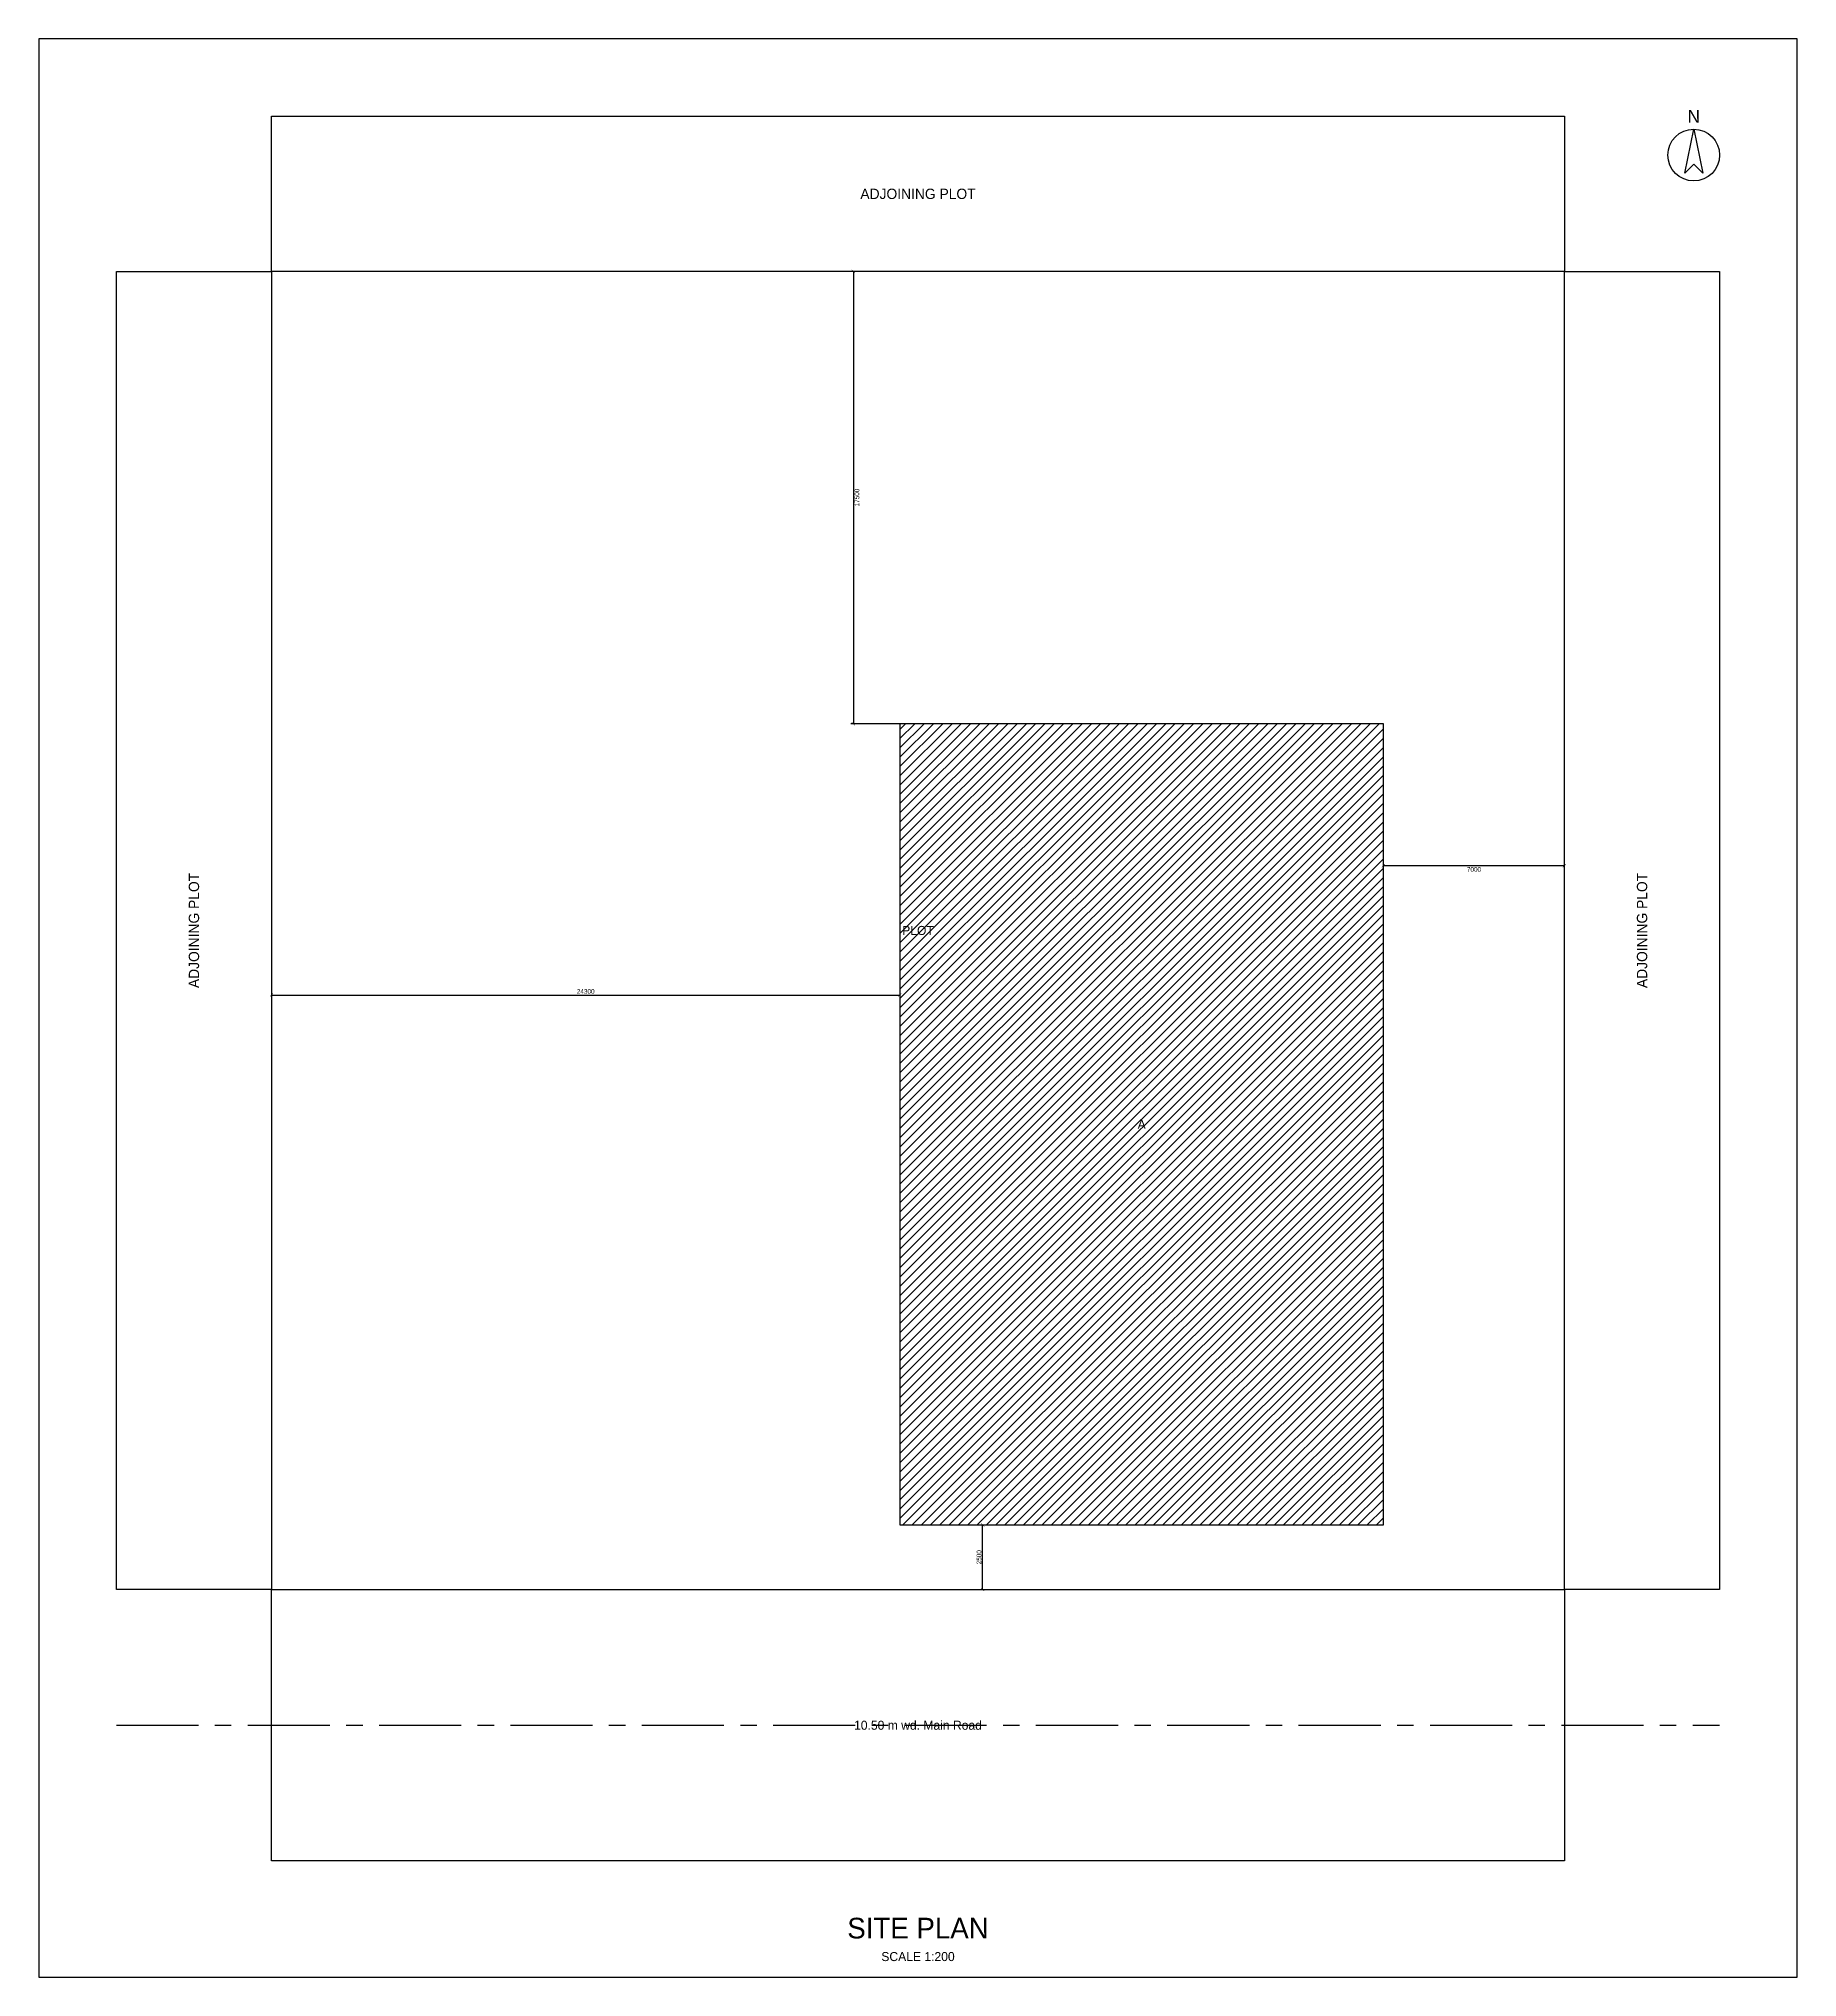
# Model space of a CAD drawing. Header units: metres. Extents: x -9 to 190, y -15 to 60.
# Drawn here: x -9 to 59, y -15 to 60 of the extents above; entities that cross this region are included whole.
import ezdxf
from ezdxf.enums import TextEntityAlignment as Align

# ---------------------------------------------------------------- set-up
doc = ezdxf.new("R2010")
doc.units = ezdxf.units.M
doc.linetypes.add('CENTER', pattern=[5.08, 3.175, -0.635, 0.635, -0.635])
for name, color, linetype in [('ANNO', 7, 'Continuous'), ('CENTRELINE', 1, 'CENTER'), ('DIMENSION', 3, 'Continuous'), ('HATCH', 8, 'Continuous'), ('TITLE', 7, 'Continuous')]:
    doc.layers.add(name, color=color, linetype=linetype)
doc.styles.add('OpenSansCondensed-Light', font='OpenSansCondensed-Light.ttf')
doc.dimstyles.new('EZDXF', dxfattribs={"dimtxt": 0.18, "dimasz": 0.12, "dimexe": 0.1, "dimexo": 0.1, "dimgap": 0.05, "dimtad": 1, "dimdec": 0, "dimlfac": 1000, "dimzin": 12, "dimdsep": 46, "dimtxsty": 'OpenSansCondensed-Light', "dimblk": 'ARCHTICK', "dimcen": 2.5, "dimazin": 3, "dimtfac": 0.5, "dimtmove": 2, "dimatfit": 3})

msp = doc.modelspace()

# ---------------------------------------------------------------- texts
at = {"layer": '_Main Plot'}
msp.add_text('PLOT', height=0.35, dxfattribs=at).set_placement((25, 25.5), align=Align.MIDDLE_CENTER)
at = {"layer": '_Main Road'}
msp.add_text('10.50 m wd. Main Road', height=0.35, dxfattribs=at).set_placement((25, -5.25), align=Align.MIDDLE_CENTER)
at = {"layer": '_PropWork'}
msp.add_text('A', height=0.35, dxfattribs=at).set_placement((33.65, 18), align=Align.MIDDLE_CENTER)
at = {"layer": '_Site Plan'}
msp.add_text('SITE PLAN', height=0.8, dxfattribs=at).set_placement((25, -13.1), align=Align.MIDDLE_CENTER)
at = {"layer": 'ANNO'}
msp.add_text('ADJOINING PLOT', height=0.4, dxfattribs=at).set_placement((25, 54), align=Align.MIDDLE_CENTER)
for p in [(-3, 25.5), (53, 25.5)]:
    msp.add_text('ADJOINING PLOT', height=0.4, rotation=90, dxfattribs=at).set_placement(p, align=Align.MIDDLE_CENTER)
at = {"layer": 'TITLE'}
msp.add_text('SCALE 1:200', height=0.35, dxfattribs=at).set_placement((25, -14.2), align=Align.MIDDLE_CENTER)

# ---------------------------------------------------------------- blocks, each defined once
blk = doc.blocks.new('_ARCHTICK')
at = {"color": 0, "linetype": 'BYBLOCK', "const_width": 0.15}
blk.add_lwpolyline([(-0.5, -0.5), (0.5, 0.5)], dxfattribs=at)
blk = doc.blocks.new('NORTH')
blk.add_lwpolyline([(0, 1), (0.35, -0.7), (0, -0.35), (-0.35, -0.7)], close=True)
blk.add_circle((0, 0), 1)
blk.add_text('N', height=0.5).set_placement((0, 1.5), align=Align.MIDDLE_CENTER)

# ---------------------------------------------------------------- dimensions: what is measured, and where the dimension line sits
at = {"layer": 'DIMENSION'}
for base, p1, p2 in [((22.5, 51), (25, 51), (25, 33.5)), ((27.5, 0), (25, 0), (25, 2.5))]:
    msp.add_linear_dim(base=base, p1=p1, p2=p2, angle=90, dimstyle='EZDXF', dxfattribs=at).render()
for base, p1, p2 in [((50, 28), (50, 25.5), (43, 25.5)), ((0, 23), (0, 25.5), (24.3, 25.5))]:
    msp.add_linear_dim(base=base, p1=p1, p2=p2, dimstyle='EZDXF', dxfattribs=at).render()

# ---------------------------------------------------------------- hatches: boundary and pattern name
at = {"layer": 'HATCH'}
h = msp.add_hatch(dxfattribs=at)
h.set_pattern_fill('ANSI31', scale=0.08)
h.paths.add_polyline_path([(24.3, 2.5), (43, 2.5), (43, 33.5), (24.3, 33.5)])

# ---------------------------------------------------------------- linework, layer by layer
at = {"layer": '_Main Plot'}
msp.add_lwpolyline([(0, 0), (50, 0), (50, 51), (0, 51)], close=True, dxfattribs=at)
at = {"layer": '_Main Road'}
msp.add_lwpolyline([(0, 0), (50, 0), (50, -10.5), (0, -10.5)], close=True, dxfattribs=at)
at = {"layer": '_PropWork'}
msp.add_lwpolyline([(24.3, 2.5), (43, 2.5), (43, 33.5), (24.3, 33.5)], close=True, dxfattribs=at)
at = {"layer": '_Site Plan'}
msp.add_lwpolyline([(59, -15), (59, 60), (-9, 60), (-9, -15)], close=True, dxfattribs=at)
at = {"layer": 'ANNO'}
for points in [[(50, 51), (0, 51), (0, 57), (50, 57)], [(0, 51), (0, 0), (-6, 0), (-6, 51)], [(50, 0), (50, 51), (56, 51), (56, 0)]]:
    msp.add_lwpolyline(points, close=True, dxfattribs=at)
at = {"layer": 'CENTRELINE'}
msp.add_line((-6, -5.25), (56, -5.25), dxfattribs=at)

# ---------------------------------------------------------------- block references
at = {"layer": 'ANNO'}
msp.add_blockref('NORTH', (55, 55.5), dxfattribs=at)

msp.set_redraw_order([(e.dxf.handle, doc.entitydb.next_handle()) for e in msp.query("TEXT MTEXT ATTDEF DIMENSION ARC_DIMENSION")])  # texts and dimensions are drawn at this point

doc.saveas('drawing.dxf')
